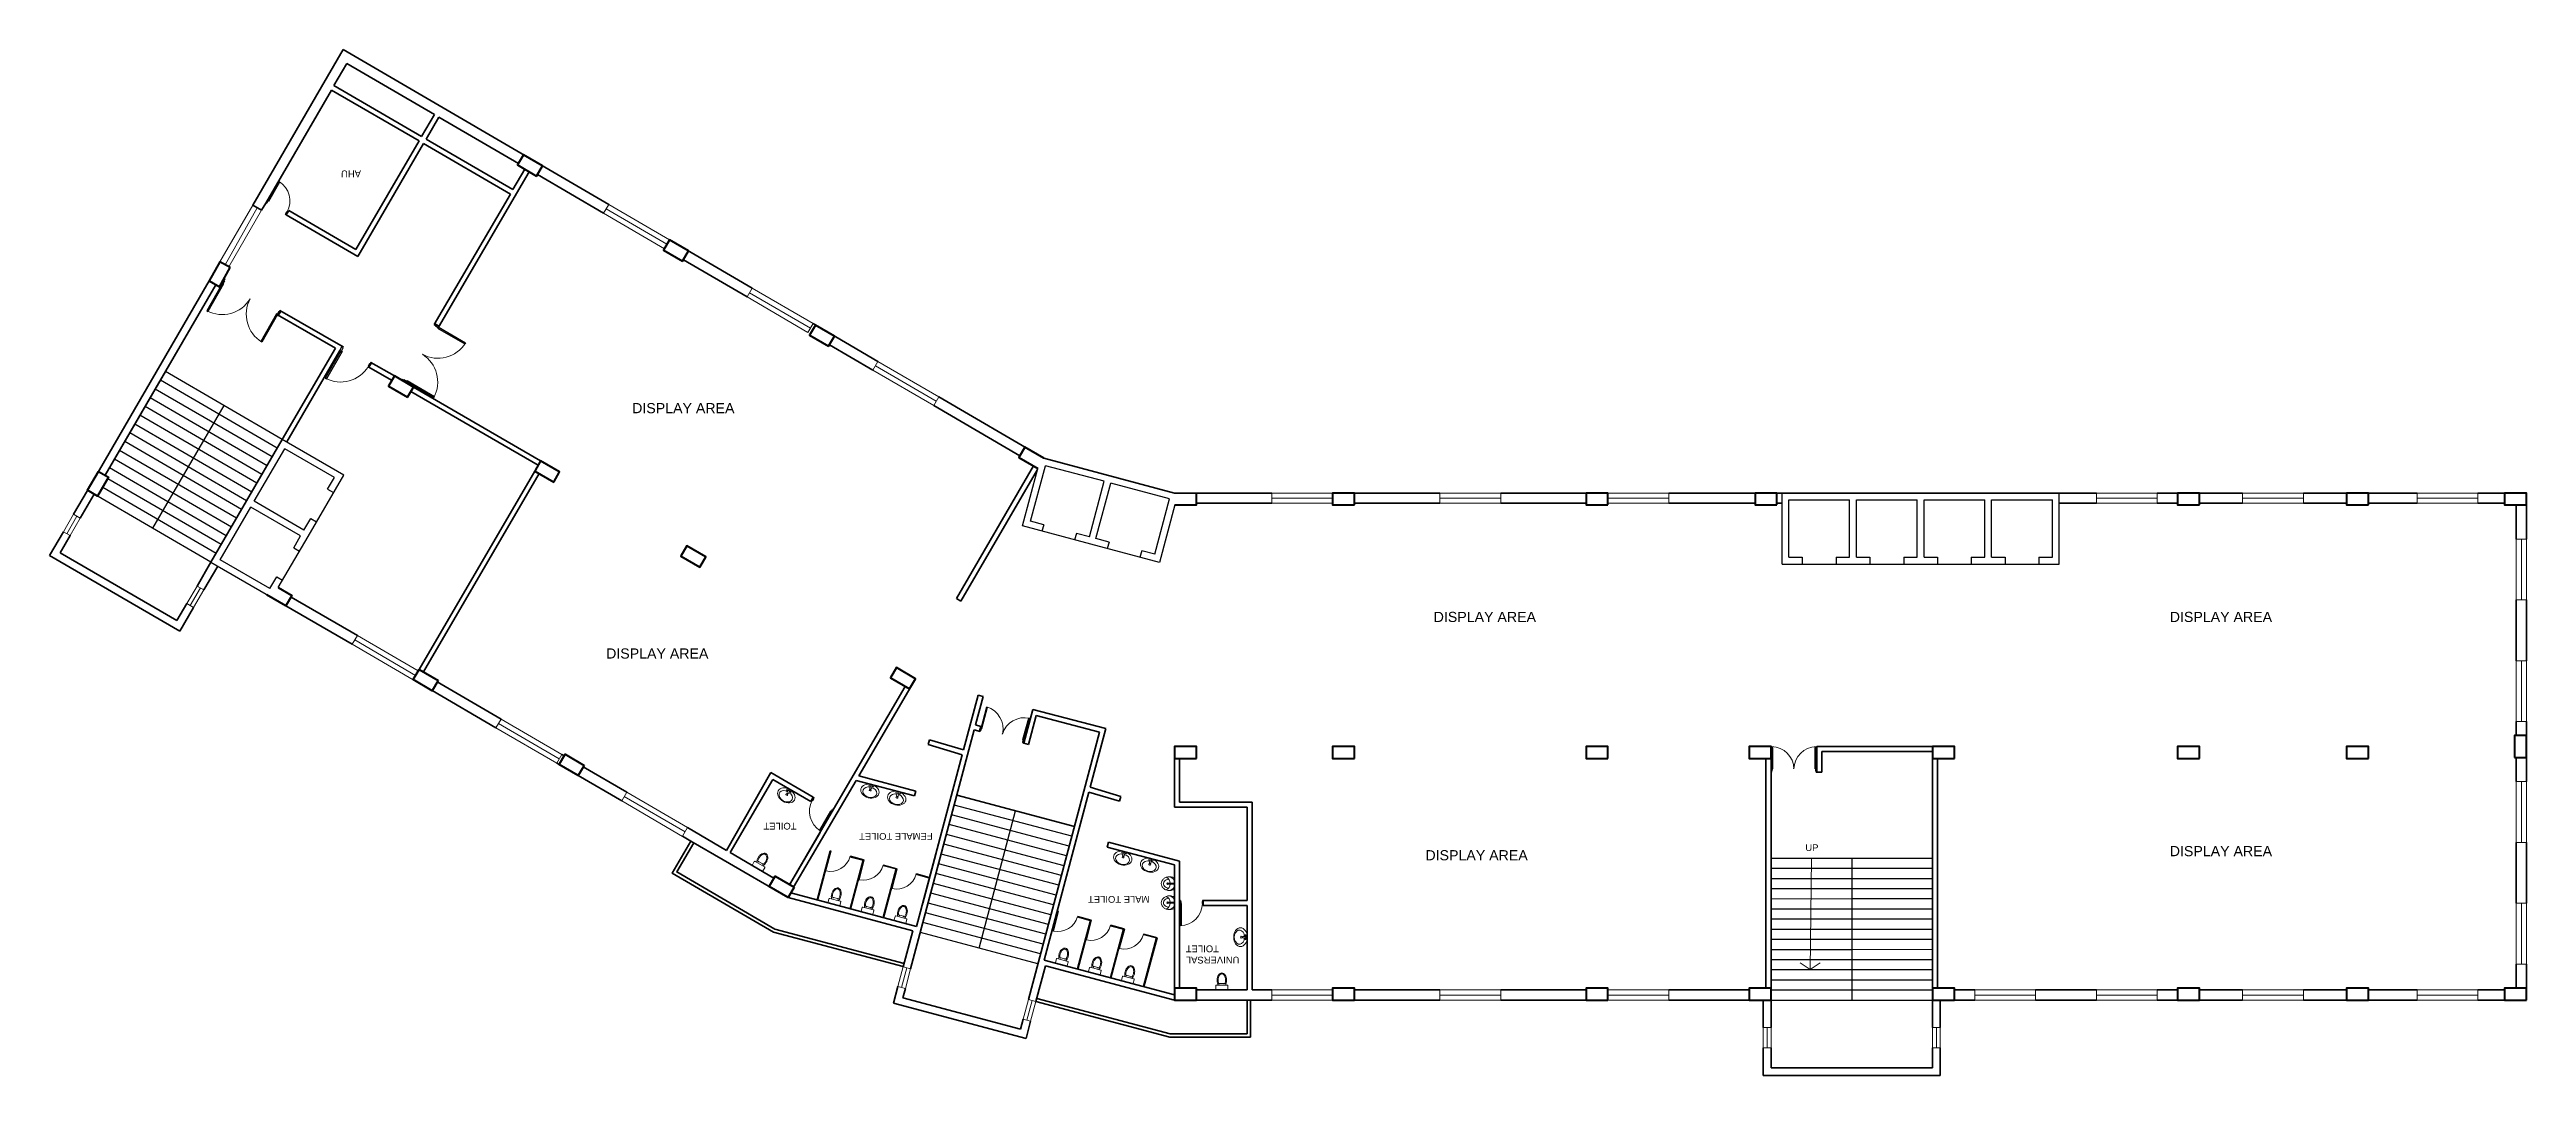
# Model space of a CAD drawing. Header units: millimetres. Extents: x 3079 to 579737, y 1565 to 1161826.
# Drawn here: x 13224 to 86510, y 808485 to 838835 of the extents above; entities that cross this region are included whole.
import ezdxf

# ---------------------------------------------------------------- set-up
doc = ezdxf.new("R2010")
doc.units = ezdxf.units.MM
for name, color, linetype, lineweight in [('1', 7, 'Continuous', 35), ('A_COL', 250, 'Continuous', 40), ('A_ELE1', 250, 'Continuous', 20), ('A_WIN-DOR', 250, 'Continuous', 30), ('DOOR', 250, 'Continuous', 15), ('IG-Area', 250, 'Continuous', 30), ('partition', 253, 'Continuous', 5), ('SILL', 251, 'Continuous', 18), ('TWOWHEELER', 250, 'Continuous', 9), ('WINDOW', 252, 'Continuous', 15)]:
    doc.layers.add(name, color=color, linetype=linetype, lineweight=lineweight)
doc.layers.add('FURNITURE', color=253, linetype='Continuous', lineweight=5, transparency=0.05)
doc.styles.get("Standard").update_dxf_attribs({"font": 'arial.ttf'})

msp = doc.modelspace()

# ---------------------------------------------------------------- texts
at = {"layer": 'IG-Area', "char_height": 200, "attachment_point": 9, "rotation": 180}
for s, insert in [('AHU', (21849, 835261)), (' TOILET', (34347, 815962)), ('FEMALE TOILET', (37179, 815661)), ('MALE TOILET', (43951, 813797)), ('UNIVERSAL\\PTOILET', (46845, 812334))]:
    msp.add_mtext_dynamic_manual_height_columns(s, width=38356.19, gutter_width=12.5, heights=[0], dxfattribs=dict(at, insert=insert))
at = {"layer": 'IG-Area', "attachment_point": 1}
for s, insert, char_height in [('DISPLAY AREA ', (30462, 828377), 300), ('DISPLAY AREA ', (54177, 822200), 300), ('DISPLAY AREA ', (75956, 822200), 300), ('DISPLAY AREA ', (29691, 821118), 300), ('DISPLAY AREA ', (53933, 815150), 300), ('UP', (65174, 815324), 200), ('DISPLAY AREA ', (75956, 815272), 300)]:
    msp.add_mtext_dynamic_manual_height_columns(s, width=38356.19, gutter_width=12.5, heights=[0], dxfattribs=dict(at, insert=insert, char_height=char_height))

# ---------------------------------------------------------------- linework, layer by layer
for p, q in [((16653, 829311), (14869, 826242)), ((19961, 827042), (16502, 829052)), ((20111, 827302), (16653, 829311)), ((19509, 826264), (16050, 828273)), ((19659, 826523), (16201, 828533)), ((18382, 828306), (16272, 824675)), ((19810, 826783), (16351, 828792)), ((19056, 825486), (15598, 827495)), ((19207, 825745), (15749, 827755)), ((19358, 826005), (15899, 828014)), ((18604, 824708), (15146, 826717)), ((18755, 824967), (15296, 826977)), ((18906, 825226), (15447, 827236)), ((18001, 823669), (20111, 827302)), ((20111, 827300), (19056, 825485)), ((19056, 825485), (20111, 827300)), ((19279, 825471), (20183, 827027)), ((21927, 826245), (20111, 827300)), ((21653, 826173), (20183, 827027)), ((42645, 826743), (44577, 826229)), ((42645, 826743), (42645, 826743)), ((18303, 824189), (14948, 826138)), ((18454, 824448), (14995, 826458)), ((20872, 824430), (21927, 826245)), ((21452, 825827), (21653, 826173)), ((42008, 824740), (42462, 826445)), ((42253, 824881), (42690, 826524)), ((44429, 826062), (42690, 826524)), ((43992, 824419), (44429, 826062)), ((44186, 824367), (44623, 826010)), ((46362, 825547), (44623, 826010)), ((14543, 825680), (14133, 824974)), ((18001, 823670), (14543, 825680)), ((18152, 823929), (14797, 825879)), ((19056, 825485), (18001, 823669)), ((18274, 823741), (19178, 825298)), ((20648, 824444), (19178, 825298)), ((20749, 824616), (19279, 825471)), ((21452, 825827), (21625, 825726)), ((45925, 823905), (46362, 825547)), ((46520, 825365), (46067, 823660)), ((46510, 825715), (46510, 825715)), ((64010, 825715), (69010, 825715)), ((66385, 825715), (64485, 825715)), ((64485, 823615), (64485, 825715)), ((64685, 825515), (66485, 825515)), ((64685, 823815), (64685, 825515)), ((68485, 825715), (66385, 825715)), ((66485, 823815), (66485, 825515)), ((66685, 825515), (68485, 825515)), ((66685, 823815), (66685, 825515)), ((70585, 825715), (68485, 825715)), ((68485, 823815), (68485, 825515)), ((68685, 825515), (70485, 825515)), ((68685, 823815), (68685, 825515)), ((70485, 823815), (70485, 825515)), ((72685, 825715), (70585, 825715)), ((70585, 825715), (72685, 825715)), ((70685, 825515), (72485, 825515)), ((70685, 823815), (70685, 825515)), ((72485, 823815), (72485, 825515)), ((72685, 823615), (72685, 825715)), ((20749, 824616), (20950, 824962)), ((20950, 824962), (21123, 824862)), ((44037, 824200), (42008, 824740)), ((42639, 824779), (42253, 824881)), ((42639, 824779), (42588, 824585)), ((43606, 824522), (43554, 824328)), ((43992, 824419), (43606, 824522)), ((13832, 824455), (13563, 823993)), ((19744, 822887), (18274, 823741)), ((19992, 822917), (20872, 824430)), ((20447, 824098), (20648, 824444)), ((20447, 824098), (20620, 823997)), ((46067, 823660), (44037, 824200)), ((44572, 824264), (44186, 824367)), ((44572, 824264), (44521, 824071)), ((45538, 824007), (45487, 823814)), ((45925, 823905), (45538, 824007)), ((64685, 823815), (65085, 823815)), ((65085, 823815), (65085, 823615)), ((66085, 823815), (66485, 823815)), ((66085, 823815), (66085, 823615)), ((66685, 823815), (67085, 823815)), ((67085, 823815), (67085, 823615)), ((68085, 823815), (68485, 823815)), ((68085, 823815), (68085, 823615)), ((68685, 823815), (69085, 823815)), ((69085, 823815), (69085, 823615)), ((70085, 823815), (70485, 823815)), ((70085, 823815), (70085, 823615)), ((70685, 823815), (71085, 823815)), ((71085, 823815), (71085, 823615)), ((72085, 823815), (72485, 823815)), ((72085, 823815), (72085, 823615)), ((18001, 823669), (19817, 822614)), ((19744, 822887), (19945, 823233)), ((19945, 823233), (20118, 823133)), ((64485, 823615), (66385, 823615)), ((66385, 823615), (68485, 823615)), ((68485, 823615), (70585, 823615)), ((70585, 823615), (72685, 823615)), ((19817, 822614), (19817, 822614)), ((43471, 815560), (39991, 816485)), ((43549, 815850), (40070, 816775)), ((43317, 814980), (39837, 815906)), ((43394, 815270), (39914, 816195)), ((40729, 812253), (41809, 816312)), ((43086, 814110), (39605, 815036)), ((43163, 814400), (39683, 815326)), ((43240, 814690), (39760, 815616)), ((42932, 813530), (39451, 814456)), ((43009, 813820), (39528, 814746)), ((64160, 814915), (68937, 814917)), ((64160, 814615), (66549, 814615)), ((64160, 814315), (66549, 814315)), ((66548, 814916), (66550, 810716)), ((66549, 814615), (68936, 814615)), ((66549, 814315), (68936, 814315)), ((42700, 812660), (39220, 813586)), ((42777, 812950), (39297, 813876)), ((42854, 813240), (39374, 814166)), ((64160, 814015), (66549, 814015)), ((64160, 813715), (66549, 813716)), ((66549, 814015), (68936, 814015)), ((66549, 813716), (68936, 813717)), ((42546, 812081), (39066, 813006)), ((42623, 812371), (39143, 813296)), ((64160, 813415), (66549, 813415)), ((64160, 813115), (66549, 813115)), ((64160, 812815), (66549, 812816)), ((66549, 813415), (68937, 813415)), ((66549, 813115), (68937, 813115)), ((66549, 812816), (68937, 812817)), ((42469, 811791), (38989, 812716)), ((42468, 811791), (38989, 812716)), ((64160, 812515), (66550, 812516)), ((64160, 812215), (66550, 812216)), ((66550, 812516), (68937, 812517)), ((66550, 812216), (68937, 812217)), ((64160, 811915), (66550, 811915)), ((64160, 811615), (66550, 811615)), ((64160, 811315), (66550, 811315)), ((66550, 811915), (68937, 811915)), ((66550, 811615), (68937, 811615)), ((66550, 811315), (68938, 811315)), ((64160, 811015), (66550, 811015)), ((64160, 810715), (68938, 810717)), ((66550, 811015), (68938, 811015))]:
    msp.add_line(p, q)
at = {"layer": '1'}
for p, q in [((21912, 838835), (19237, 834232)), ((22021, 838424), (21639, 837768)), ((29770, 834252), (21912, 838835)), ((24613, 836913), (22021, 838424)), ((24234, 836260), (21639, 837768)), ((21564, 837638), (19620, 834293)), ((24158, 836130), (21564, 837638)), ((24613, 836913), (24234, 836260)), ((24742, 836837), (24363, 836184)), ((27098, 835463), (24742, 836837)), ((24158, 836130), (22290, 832915)), ((24288, 836055), (22344, 832710)), ((26860, 834560), (24288, 836055)), ((26936, 834690), (24363, 836184)), ((27465, 835597), (27465, 835597)), ((27594, 835521), (27594, 835521)), ((27418, 835219), (24737, 830622)), ((27288, 835294), (26936, 834690)), ((29619, 833993), (27659, 835136)), ((19237, 834232), (19497, 834081)), ((19620, 834292), (19497, 834081)), ((20301, 834071), (20225, 833941)), ((22290, 832915), (20301, 834071)), ((26860, 834560), (24607, 830698)), ((22344, 832710), (20225, 833941)), ((34016, 831776), (31568, 833204)), ((33865, 831517), (31978, 832617)), ((17945, 831993), (14343, 825794)), ((18144, 831877), (14869, 826242)), ((18337, 831909), (18309, 831925)), ((18411, 832040), (18384, 832056)), ((19991, 830967), (20066, 831097)), ((21914, 830044), (20038, 831113)), ((21682, 830004), (19964, 830983)), ((24623, 830725), (24753, 830650)), ((37735, 829607), (35814, 830727)), ((20111, 827300), (21682, 830004)), ((20240, 827225), (21812, 829929)), ((21840, 829914), (21812, 829929)), ((37585, 829350), (36299, 830100)), ((23358, 829048), (22652, 829450)), ((23432, 829179), (22727, 829581)), ((23664, 829081), (23648, 829053)), ((23794, 829005), (23778, 828977)), ((23918, 828722), (27680, 826537)), ((23994, 828851), (27755, 826667)), ((39385, 828304), (41935, 826817)), ((42645, 826743), (39533, 828558)), ((42645, 826743), (42645, 826743)), ((46510, 825715), (42645, 826743)), ((24157, 820497), (27579, 826365)), ((24287, 820422), (27709, 826289)), ((42339, 826516), (40058, 822591)), ((42454, 826415), (40188, 822516)), ((14343, 825794), (13934, 825090)), ((14542, 825678), (14133, 824974)), ((14596, 825647), (14596, 825647)), ((46510, 825715), (47160, 825715)), ((46510, 825715), (46510, 825715)), ((49385, 825715), (47160, 825715)), ((47160, 825415), (49385, 825415)), ((51185, 825715), (54360, 825715)), ((51185, 825715), (51210, 825715)), ((51835, 825415), (54360, 825415)), ((56160, 825715), (59335, 825715)), ((56160, 825415), (58685, 825415)), ((59010, 825715), (58710, 825715)), ((59010, 825715), (59335, 825715)), ((61135, 825715), (63685, 825715)), ((61135, 825415), (63685, 825415)), ((63685, 825715), (73787, 825715)), ((64335, 825415), (64485, 825415)), ((73787, 825415), (72685, 825415)), ((75587, 825715), (78110, 825715)), ((75587, 825415), (76185, 825415)), ((78110, 825415), (76835, 825415)), ((79910, 825715), (83273, 825715)), ((79910, 825415), (81185, 825415)), ((83273, 825415), (81835, 825415)), ((85073, 825715), (86510, 825715)), ((85073, 825415), (85860, 825415)), ((86210, 824353), (86210, 825365)), ((86510, 825715), (86510, 824353)), ((86510, 825715), (86510, 824353)), ((13633, 824571), (13224, 823867)), ((13224, 823867), (17079, 821625)), ((13832, 824455), (13538, 823950)), ((13538, 823950), (16995, 821940)), ((18001, 823669), (17591, 822964)), ((18200, 823553), (17790, 822849)), ((17289, 822446), (16995, 821940)), ((17488, 822330), (17079, 821625)), ((22181, 821240), (20219, 822379)), ((20370, 822639), (22332, 821499)), ((40058, 822591), (40188, 822516)), ((86210, 822553), (86210, 820753)), ((86510, 822553), (86510, 820753)), ((86510, 822553), (86510, 820753)), ((26582, 819030), (24694, 820127)), ((37170, 817346), (38846, 820222)), ((24542, 819868), (24402, 819949)), ((26431, 818770), (24544, 819871)), ((36424, 816363), (38540, 819995)), ((40701, 819736), (40270, 818116)), ((40846, 819698), (40621, 818853)), ((40846, 819698), (40701, 819736)), ((40582, 818708), (38701, 811635)), ((40760, 818661), (40582, 818708)), ((40777, 818812), (40621, 818853)), ((40738, 818667), (40777, 818812)), ((42048, 818318), (42313, 819314)), ((44290, 818641), (42185, 810728)), ((42193, 818280), (42419, 819131)), ((44474, 818748), (42313, 819314)), ((44290, 818641), (42419, 819131)), ((44011, 817010), (44474, 818748)), ((86210, 818953), (86210, 818540)), ((86510, 818953), (86510, 817178)), ((86510, 818953), (86510, 817178)), ((28454, 817942), (28382, 817984)), ((40231, 817971), (38880, 812892)), ((39255, 818416), (39216, 818271)), ((40231, 817971), (39216, 818271)), ((40270, 818116), (39255, 818416)), ((42193, 818280), (42048, 818318)), ((47160, 818215), (46510, 818215)), ((46510, 817915), (46510, 816417)), ((64160, 818215), (64160, 811015)), ((68935, 818215), (65516, 818215)), ((65516, 817462), (65516, 818215)), ((68935, 818065), (65666, 818065)), ((65666, 817462), (65666, 818065)), ((68935, 817915), (68938, 811015)), ((86210, 817178), (86210, 817890)), ((28303, 817683), (28231, 817725)), ((28585, 817519), (28584, 817519)), ((28585, 817519), (28865, 817356)), ((28714, 817444), (28714, 817444)), ((30153, 816608), (28865, 817356)), ((29016, 817615), (30303, 816865)), ((33253, 815144), (34567, 817446)), ((33363, 815080), (34621, 817241)), ((34567, 817446), (35819, 816716)), ((34621, 817241), (35744, 816586)), ((35238, 814058), (37090, 817210)), ((37090, 817210), (38814, 816755)), ((37170, 817346), (38853, 816900)), ((46660, 817865), (46660, 816567)), ((64010, 817865), (64010, 811065)), ((65666, 817462), (65516, 817462)), ((69085, 817865), (69088, 811065)), ((35744, 816586), (35819, 816716)), ((38853, 816900), (38814, 816755)), ((43548, 815850), (40070, 816775)), ((42651, 811897), (43973, 816865)), ((44879, 816597), (43973, 816865)), ((44918, 816742), (44011, 817010)), ((44918, 816742), (44879, 816597)), ((46510, 816567), (46510, 816567)), ((46510, 816417), (48660, 816417)), ((46660, 816567), (48810, 816567)), ((48660, 813665), (48660, 816417)), ((48810, 811015), (48810, 816567)), ((32101, 815816), (33253, 815144)), ((35121, 814126), (36424, 816363)), ((36424, 816363), (36424, 816363)), ((32200, 815419), (31953, 815562)), ((32200, 815419), (33151, 814866)), ((33363, 815080), (34658, 814325)), ((35121, 814127), (36021, 815671)), ((35933, 813675), (36318, 815125)), ((35945, 813672), (36330, 815122)), ((36016, 815662), (36016, 815662)), ((36318, 815125), (36330, 815122)), ((36340, 815119), (36351, 815116)), ((36907, 814956), (37293, 814853)), ((36910, 814968), (37308, 814862)), ((39065, 813584), (39450, 815034)), ((44557, 815388), (44518, 815243)), ((44518, 815243), (46510, 814713)), ((44557, 815388), (46660, 814828)), ((86210, 815378), (86210, 813578)), ((86510, 815378), (86510, 813578)), ((86510, 815378), (86510, 813578)), ((35551, 814864), (35551, 814864)), ((36911, 813415), (37293, 814853)), ((36923, 813412), (37308, 814862)), ((37318, 814859), (37329, 814856)), ((37885, 814696), (38271, 814593)), ((37888, 814707), (38286, 814601)), ((37889, 813155), (38271, 814593)), ((37900, 813152), (38286, 814601)), ((38863, 814436), (38866, 814447)), ((38863, 814436), (39249, 814333)), ((38866, 814447), (39252, 814344)), ((46513, 811065), (46510, 814713)), ((46660, 813515), (46660, 814828)), ((35075, 813748), (38764, 812767)), ((35153, 813883), (38880, 812892)), ((35196, 813957), (35196, 813957)), ((46510, 813595), (46510, 813595)), ((46660, 811065), (46660, 813515)), ((47360, 813515), (47360, 813665)), ((47360, 813665), (48660, 813665)), ((47360, 813515), (48660, 813515)), ((48660, 811015), (48660, 813515)), ((38764, 812767), (38479, 811694)), ((43034, 813335), (43065, 813327)), ((43037, 813347), (43079, 813336)), ((43058, 813427), (43059, 813427)), ((43061, 813438), (43062, 813438)), ((43635, 813176), (44021, 813073)), ((43638, 813187), (44036, 813081)), ((43639, 811635), (44021, 813073)), ((43650, 811632), (44036, 813081)), ((44613, 812915), (44999, 812813)), ((44616, 812927), (45014, 812821)), ((44617, 811375), (44999, 812813)), ((44628, 811371), (45014, 812821)), ((46510, 813445), (46510, 813445)), ((45591, 812655), (45977, 812552)), ((45594, 812667), (45992, 812561)), ((45595, 811114), (45977, 812552)), ((45606, 811111), (45992, 812561)), ((42690, 811732), (42407, 810669)), ((42651, 811897), (46510, 810871)), ((42690, 811732), (46510, 810716)), ((86210, 811778), (86210, 811065)), ((86510, 811778), (86510, 810715)), ((86510, 811778), (86510, 810715)), ((38324, 811114), (38193, 810620)), ((42117, 809577), (38193, 810620)), ((38547, 811055), (38474, 810784)), ((41954, 809858), (38474, 810784)), ((42407, 810669), (46369, 809615)), ((42433, 810765), (46382, 809715)), ((48760, 810715), (46510, 810715)), ((48660, 810715), (46510, 810715)), ((46660, 810715), (46660, 810715)), ((48660, 811015), (47160, 811015)), ((48660, 809715), (48660, 810715)), ((48760, 809615), (48760, 810715)), ((49385, 810715), (48760, 810715)), ((49385, 811015), (48810, 811015)), ((54360, 811015), (51835, 811015)), ((54360, 810715), (51835, 810715)), ((58685, 811015), (56160, 811015)), ((56160, 810715), (58685, 810715)), ((59335, 810715), (58685, 810715)), ((59335, 811015), (59335, 811015)), ((59335, 811015), (59335, 811015)), ((63510, 811015), (61135, 811015)), ((63510, 811015), (61135, 811015)), ((61135, 810715), (63510, 810715)), ((64160, 810715), (63930, 810715)), ((63930, 810715), (63930, 809900)), ((63930, 809900), (63930, 810715)), ((64160, 810715), (64160, 809900)), ((68938, 810715), (68938, 809900)), ((69168, 810715), (69168, 809900)), ((70187, 811015), (69588, 811015)), ((69588, 811015), (70187, 811015)), ((70187, 810715), (69588, 810715)), ((73787, 811015), (71987, 811015)), ((71987, 811015), (73210, 811015)), ((71987, 810715), (73787, 810715)), ((76185, 811015), (75587, 811015)), ((75587, 810715), (78110, 810715)), ((76835, 810715), (76185, 810715)), ((78110, 811015), (76835, 811015)), ((81185, 811015), (79910, 811015)), ((79910, 810715), (83273, 810715)), ((81835, 810715), (81185, 810715)), ((83273, 811015), (81835, 811015)), ((85860, 811015), (85073, 811015)), ((85073, 810715), (85860, 810715)), ((86510, 810715), (85860, 810715)), ((42031, 810148), (41954, 809858)), ((42253, 810089), (42117, 809577)), ((48760, 809615), (46369, 809615)), ((48660, 809715), (46382, 809715)), ((63930, 809300), (63930, 808485)), ((63930, 808650), (63930, 809300)), ((64160, 809300), (64160, 808715)), ((68938, 809300), (68938, 808715)), ((69168, 809300), (69168, 808485)), ((63930, 808485), (69168, 808485)), ((64160, 808715), (68938, 808715))]:
    msp.add_line(p, q, dxfattribs=at)
for points in [[(32200, 815419), (31647, 814468), (34649, 812723), (38481, 811704)], [(32286, 815369), (31784, 814504), (34688, 812817), (38507, 811801)], [(33151, 814866), (33151, 814866), (35061, 813756)]]:
    msp.add_lwpolyline(points, dxfattribs=at)
at = {"layer": 'A_COL'}
for points in [[(27634, 835093), (27810, 835395), (27249, 835723), (27072, 835420)], [(18570, 832383), (18266, 832556), (17944, 831991), (18248, 831818)], [(31953, 832574), (32129, 832876), (31568, 833204), (31391, 832901)], [(36272, 830055), (36448, 830357), (35887, 830685), (35711, 830382)], [(23817, 828549), (23994, 828851), (23432, 829179), (23256, 828876)], [(14671, 826357), (14973, 826181), (14647, 825619), (14344, 825795)], [(28141, 826037), (28317, 826339), (27755, 826667), (27579, 826365)], [(51835, 825365), (51835, 825715), (51185, 825715), (51185, 825365)], [(59335, 825365), (59335, 825715), (58685, 825715), (58685, 825365)], [(64335, 825365), (64335, 825715), (63685, 825715), (63685, 825365)], [(76835, 825365), (76835, 825715), (76185, 825715), (76185, 825365)], [(81835, 825365), (81835, 825715), (81185, 825715), (81185, 825365)], [(86510, 825365), (86510, 825715), (85860, 825715), (85860, 825365)], [(32464, 823525), (32640, 823827), (32079, 824155), (31903, 823852)], [(24719, 820170), (24542, 819867), (23981, 820195), (24157, 820497)], [(38670, 819920), (38846, 820222), (38284, 820550), (38108, 820247)], [(29041, 817658), (28865, 817356), (28303, 817683), (28480, 817985)], [(47160, 817865), (47160, 818215), (46510, 818215), (46510, 817865)], [(51835, 817865), (51835, 818215), (51185, 818215), (51185, 817865)], [(59335, 817865), (59335, 818215), (58685, 818215), (58685, 817865)], [(64160, 817865), (64160, 818215), (63510, 818215), (63510, 817865)], [(69585, 817865), (69585, 818215), (68935, 818215), (68935, 817865)], [(76837, 817865), (76837, 818215), (76187, 818215), (76187, 817865)], [(81835, 817865), (81835, 818215), (81185, 818215), (81185, 817865)], [(86160, 817890), (86510, 817890), (86510, 818540), (86160, 818540)], [(35251, 814051), (35075, 813748), (34513, 814076), (34689, 814378)], [(47160, 810715), (47160, 811065), (46510, 811065), (46510, 810715)], [(51835, 810715), (51835, 811065), (51185, 811065), (51185, 810715)], [(59335, 810715), (59335, 811065), (58685, 811065), (58685, 810715)], [(64160, 810715), (64160, 811065), (63510, 811065), (63510, 810715)], [(69588, 810715), (69588, 811065), (68938, 811065), (68938, 810715)], [(76835, 810715), (76835, 811065), (76185, 811065), (76185, 810715)], [(81835, 810715), (81835, 811065), (81185, 811065), (81185, 810715)], [(86510, 810715), (86510, 811065), (85860, 811065), (85860, 810715)]]:
    msp.add_lwpolyline(points, close=True, dxfattribs=at)
for points in [[(42645, 826743), (42645, 826743), (42083, 827071), (41907, 826768), (42462, 826445)], [(46510, 825715), (46510, 825715), (46510, 825715)], [(46520, 825365), (47160, 825365), (47160, 825715)], [(19992, 822917), (20395, 822682), (20219, 822379), (19657, 822707)]]:
    msp.add_lwpolyline(points, dxfattribs=at)
at = {"layer": 'A_ELE1', "transparency": 33554687}
for centre, radius, start, end in [((19660, 834357), 676, 331.58457, 58.10036), ((18333, 831961), 966, 242.06647, 328.58227), ((20010, 831005), 966, 152.06668, 238.58243), ((20010, 831005), 966, 152.06664, 152.06668), ((24715, 830669), 966, 241.49307, 328.00883), ((23743, 829001), 966, 331.49287, 58.00866), ((24715, 830669), 966, 241.49303, 241.49307), ((21835, 829965), 966, 242.06647, 328.58227), ((40759, 818739), 676, 346.84668, 73.36248), ((42066, 818392), 676, 76.84654, 163.36234), ((64162, 817537), 676, 1.74219, 88.25798), ((65514, 817537), 676, 91.74205, 178.25784), ((36385, 816299), 676, 151.51862, 238.03441), ((46662, 813590), 676, 271.74202, 358.25781)]:
    msp.add_arc(centre, radius, start, end, dxfattribs=at)
at = {"layer": 'A_WIN-DOR', "transparency": 33554687}
for p, q in [((19688, 834365), (20017, 834931)), ((19710, 834352), (20039, 834918)), ((19673, 834384), (19620, 834293)), ((19639, 834282), (19655, 834309)), ((19655, 834309), (19664, 834305)), ((19664, 834305), (19696, 834360)), ((19692, 834373), (19673, 834384)), ((19692, 834373), (19704, 834392)), ((20214, 833985), (20246, 834040)), ((20254, 834036), (20259, 834043)), ((20259, 834043), (20278, 834032)), ((20206, 833953), (20222, 833980)), ((20222, 833980), (20214, 833985)), ((18344, 831921), (17880, 831107)), ((18375, 831902), (17912, 831090)), ((18309, 831925), (18384, 832056)), ((18337, 831909), (18309, 831925)), ((18337, 831909), (18321, 831881)), ((18401, 831993), (18355, 831914)), ((18384, 832056), (18411, 832040)), ((18411, 832040), (18389, 832000)), ((18389, 832000), (18401, 831993)), ((19157, 831457), (19157, 831457)), ((19157, 831457), (19157, 831457)), ((20003, 831080), (19958, 831001)), ((19991, 830967), (20066, 831097)), ((20015, 831073), (20003, 831080)), ((20038, 831113), (20015, 831073)), ((20066, 831097), (20038, 831113)), ((19938, 831012), (19475, 830199)), ((19970, 830994), (19507, 830181)), ((19964, 830983), (19947, 830954)), ((19964, 830983), (19991, 830967)), ((24624, 830725), (24607, 830698)), ((24607, 830698), (24647, 830675)), ((24753, 830650), (24624, 830725)), ((24647, 830675), (24640, 830663)), ((24640, 830663), (24719, 830617)), ((24707, 830597), (25515, 830126)), ((24726, 830628), (25534, 830157)), ((24737, 830622), (24753, 830650)), ((24737, 830622), (24765, 830605)), ((21846, 829925), (21383, 829112)), ((21878, 829907), (21415, 829094)), ((21812, 829929), (21886, 830060)), ((21840, 829914), (21812, 829929)), ((21840, 829914), (21823, 829885)), ((21903, 829997), (21858, 829918)), ((21886, 830060), (21914, 830044)), ((21914, 830044), (21891, 830004)), ((21891, 830004), (21903, 829997)), ((24254, 829820), (24254, 829820)), ((24254, 829820), (24254, 829820)), ((22693, 829548), (22647, 829468)), ((22659, 829461), (22653, 829450)), ((22653, 829450), (22681, 829434)), ((22681, 829434), (22755, 829565)), ((22705, 829541), (22693, 829548)), ((22727, 829581), (22705, 829541)), ((23648, 829053), (23664, 829080)), ((23778, 828977), (23648, 829053)), ((23664, 829080), (23704, 829057)), ((23704, 829057), (23711, 829069)), ((23711, 829069), (23790, 829023)), ((23794, 829005), (23778, 828977)), ((23783, 829011), (24591, 828540)), ((23794, 829005), (23822, 828988)), ((23801, 829043), (24609, 828572)), ((40785, 818754), (40953, 819387)), ((40809, 818747), (40978, 819380)), ((40765, 818768), (40738, 818667)), ((40760, 818661), (40768, 818692)), ((40787, 818762), (40765, 818768)), ((40768, 818692), (40777, 818689)), ((40777, 818689), (40794, 818751)), ((40787, 818762), (40793, 818785)), ((42026, 818423), (42195, 819056)), ((42051, 818417), (42219, 819050)), ((41418, 818585), (41420, 818594)), ((41418, 818585), (41418, 818585)), ((41420, 818594), (41420, 818594)), ((42025, 818357), (42042, 818419)), ((42035, 818355), (42025, 818357)), ((42026, 818324), (42035, 818355)), ((42075, 818420), (42048, 818318)), ((42053, 818425), (42059, 818448)), ((42053, 818425), (42075, 818420)), ((64183, 817558), (64183, 818213)), ((64208, 817558), (64208, 818212)), ((65468, 817558), (65468, 818212)), ((65493, 817558), (65493, 818213)), ((64160, 817567), (64160, 817462)), ((64183, 817567), (64160, 817567)), ((64183, 817567), (64183, 817590)), ((64183, 817462), (64183, 817494)), ((64183, 817494), (64192, 817494)), ((64192, 817494), (64192, 817558)), ((64838, 817558), (64838, 817567)), ((64838, 817567), (64838, 817567)), ((64838, 817558), (64838, 817558)), ((65484, 817494), (65484, 817558)), ((65493, 817494), (65484, 817494)), ((65493, 817567), (65493, 817590)), ((65493, 817567), (65516, 817567)), ((65493, 817462), (65493, 817494)), ((65516, 817567), (65516, 817462)), ((35786, 816613), (35766, 816625)), ((35790, 816621), (35786, 816613)), ((35831, 816672), (35799, 816616)), ((35839, 816704), (35823, 816676)), ((35823, 816676), (35831, 816672)), ((36334, 816304), (36005, 815738)), ((36357, 816291), (36027, 815725)), ((36352, 816283), (36340, 816264)), ((36380, 816351), (36348, 816296)), ((36352, 816283), (36371, 816272)), ((36371, 816272), (36424, 816363)), ((36389, 816347), (36380, 816351)), ((36405, 816374), (36389, 816347)), ((46660, 813560), (46660, 813665)), ((46683, 813560), (46660, 813560)), ((46683, 813665), (46683, 813633)), ((46683, 813633), (46692, 813633)), ((46683, 813569), (46683, 812914)), ((46683, 813560), (46683, 813537)), ((46692, 813633), (46692, 813569)), ((46708, 813569), (46708, 812914)), ((47338, 813633), (47328, 813633)), ((47328, 813633), (47328, 813569)), ((47338, 813665), (47338, 813633)), ((47338, 813569), (47338, 813560)), ((47338, 813560), (47360, 813560))]:
    msp.add_line(p, q, dxfattribs=at)
at = {"layer": 'A_WIN-DOR'}
for p, q in [((19639, 834282), (19620, 834293)), ((20278, 834032), (20225, 833941)), ((20225, 833941), (20206, 833953)), ((17880, 831107), (17912, 831090)), ((19507, 830181), (19475, 830199)), ((25534, 830157), (25515, 830126)), ((21383, 829112), (21415, 829094)), ((22755, 829565), (22727, 829581)), ((24591, 828540), (24609, 828572)), ((40760, 818661), (40738, 818667)), ((42026, 818324), (42048, 818318)), ((64183, 817462), (64160, 817462)), ((65493, 817462), (65516, 817462)), ((35766, 816625), (35819, 816715)), ((35819, 816715), (35839, 816704)), ((36405, 816374), (36424, 816363)), ((46683, 813665), (46660, 813665)), ((47360, 813665), (47338, 813665)), ((47360, 813560), (47360, 813665))]:
    msp.add_line(p, q, dxfattribs=at)
at = {"layer": 'A_WIN-DOR', "transparency": 33554687}
for points in [[(19688, 834365), (19710, 834352)], [(20254, 834036), (20246, 834040)], [(18344, 831921), (18375, 831902)], [(19157, 831457), (19157, 831457)], [(19970, 830994), (19938, 831012)], [(24726, 830628), (24707, 830597)], [(21846, 829925), (21878, 829907)], [(24254, 829820), (24254, 829820)], [(22659, 829461), (22647, 829468)], [(23783, 829011), (23801, 829043)], [(40785, 818754), (40809, 818747)], [(41418, 818585), (41418, 818585)], [(42051, 818417), (42026, 818423)], [(64183, 817558), (64208, 817558)], [(64838, 817558), (64838, 817558)], [(65493, 817558), (65468, 817558)], [(35790, 816621), (35799, 816616)], [(36357, 816291), (36334, 816304)], [(46683, 813569), (46708, 813569)], [(47338, 813569), (47328, 813569)]]:
    msp.add_lwpolyline(points, dxfattribs=at)
at = {"layer": 'DOOR'}
for p, q in [((36340, 815119), (36186, 814539)), ((36351, 815116), (36197, 814536)), ((36340, 815119), (36351, 815116)), ((36186, 814539), (36197, 814536)), ((37318, 814859), (37164, 814279)), ((37164, 814279), (37175, 814276)), ((37329, 814856), (37175, 814276)), ((37318, 814859), (37329, 814856)), ((38295, 814595), (38140, 814015)), ((38306, 814592), (38152, 814012)), ((38295, 814595), (38306, 814592)), ((38140, 814015), (38152, 814012)), ((43068, 813339), (42913, 812759)), ((42913, 812759), (42925, 812756)), ((43079, 813336), (42925, 812756)), ((43068, 813339), (43079, 813336)), ((44046, 813079), (43891, 812499)), ((44057, 813076), (43903, 812496)), ((44046, 813079), (44057, 813076)), ((45024, 812818), (44869, 812239)), ((45035, 812815), (44881, 812236)), ((45024, 812818), (45035, 812815)), ((43891, 812499), (43903, 812496)), ((44869, 812239), (44881, 812236))]:
    msp.add_line(p, q, dxfattribs=at)
at = {"layer": 'FURNITURE'}
for p, q in [((35058, 816872), (34996, 816908)), ((35033, 816921), (35047, 816945)), ((35073, 816898), (35033, 816921)), ((35083, 816916), (35039, 816840)), ((35047, 816945), (35164, 816876)), ((35121, 816893), (35077, 816818)), ((35121, 816893), (35083, 816916)), ((35158, 816814), (35096, 816850)), ((35150, 816852), (35111, 816875)), ((35164, 816876), (35150, 816852)), ((37504, 817004), (37435, 817022)), ((37468, 817044), (37475, 817071)), ((37512, 817032), (37468, 817044)), ((37475, 817071), (37606, 817036)), ((37517, 817052), (37495, 816968)), ((37560, 817041), (37517, 817052)), ((37560, 817041), (37537, 816956)), ((37616, 816974), (37547, 816992)), ((37599, 817009), (37554, 817021)), ((37606, 817036), (37599, 817009)), ((38296, 816793), (38227, 816812)), ((38259, 816833), (38266, 816860)), ((38303, 816822), (38259, 816833)), ((38266, 816860), (38397, 816825)), ((38308, 816841), (38286, 816757)), ((38351, 816830), (38308, 816841)), ((38351, 816830), (38329, 816746)), ((38407, 816764), (38338, 816782)), ((38390, 816798), (38346, 816810)), ((38397, 816825), (38390, 816798)), ((44984, 815022), (44915, 815040)), ((44948, 815062), (44955, 815089)), ((44992, 815050), (44948, 815062)), ((44955, 815089), (45086, 815054)), ((44997, 815070), (44975, 814986)), ((45040, 815059), (44997, 815070)), ((45040, 815059), (45017, 814975)), ((45096, 814992), (45027, 815011)), ((45079, 815027), (45035, 815039)), ((45086, 815054), (45079, 815027)), ((34074, 814811), (34019, 814718)), ((34026, 814694), (34306, 814530)), ((34378, 814655), (34098, 814818)), ((34346, 814732), (34181, 814828)), ((34196, 814801), (34204, 814815)), ((34202, 814797), (34196, 814801)), ((34210, 814811), (34202, 814797)), ((34204, 814815), (34210, 814811)), ((34318, 814749), (34309, 814735)), ((34309, 814735), (34316, 814731)), ((34316, 814731), (34324, 814745)), ((34324, 814745), (34318, 814749)), ((34330, 814537), (34385, 814630)), ((45776, 814811), (45707, 814830)), ((45739, 814851), (45746, 814878)), ((45783, 814840), (45739, 814851)), ((45746, 814878), (45877, 814843)), ((45789, 814860), (45766, 814775)), ((45831, 814848), (45789, 814860)), ((45831, 814848), (45809, 814764)), ((45888, 814782), (45819, 814800)), ((45870, 814817), (45826, 814828)), ((45877, 814843), (45870, 814817)), ((46500, 814335), (46500, 813985)), ((36286, 813712), (36258, 813607)), ((36271, 813585), (36584, 813502)), ((36621, 813641), (36308, 813724)), ((36570, 813707), (36385, 813756)), ((36407, 813734), (36411, 813749)), ((36414, 813732), (36407, 813734)), ((36411, 813749), (36418, 813748)), ((36418, 813748), (36414, 813732)), ((36538, 813716), (36534, 813700)), ((36534, 813700), (36540, 813698)), ((36545, 813714), (36538, 813716)), ((36540, 813698), (36545, 813714)), ((36606, 813515), (36634, 813619)), ((37548, 813447), (37363, 813496)), ((37385, 813474), (37389, 813489)), ((37389, 813489), (37396, 813487)), ((37396, 813487), (37392, 813472)), ((46384, 814172), (46324, 814172)), ((46384, 814148), (46324, 814148)), ((46384, 813607), (46324, 813607)), ((46384, 813583), (46324, 813583)), ((46500, 814172), (46403, 814172)), ((46500, 814172), (46403, 814172)), ((46403, 814165), (46403, 814165)), ((46403, 814155), (46403, 814155)), ((46500, 814148), (46403, 814148)), ((46500, 814148), (46403, 814148)), ((46500, 813607), (46403, 813607)), ((46500, 813607), (46403, 813607)), ((46403, 813600), (46403, 813600)), ((46403, 813590), (46403, 813590)), ((46500, 813583), (46403, 813583)), ((46500, 813583), (46403, 813583)), ((46511, 814165), (46500, 814165)), ((46511, 814155), (46500, 814155)), ((46500, 813770), (46500, 813420)), ((46511, 813600), (46500, 813600)), ((46511, 813590), (46500, 813590)), ((46511, 814165), (46511, 814155)), ((46511, 813600), (46511, 813590)), ((37264, 813452), (37236, 813347)), ((37249, 813325), (37562, 813242)), ((37599, 813381), (37286, 813464)), ((37392, 813472), (37385, 813474)), ((37516, 813455), (37512, 813440)), ((37512, 813440), (37518, 813438)), ((37523, 813454), (37516, 813455)), ((37518, 813438), (37523, 813454)), ((37584, 813255), (37612, 813359)), ((38242, 813191), (38214, 813087)), ((38227, 813065), (38540, 812982)), ((38577, 813121), (38264, 813204)), ((38526, 813187), (38341, 813236)), ((38363, 813213), (38367, 813229)), ((38370, 813212), (38363, 813213)), ((38367, 813229), (38374, 813227)), ((38374, 813227), (38370, 813212)), ((38494, 813195), (38490, 813180)), ((38490, 813180), (38496, 813178)), ((38501, 813194), (38494, 813195)), ((38496, 813178), (38501, 813194)), ((38562, 812995), (38590, 813099)), ((48616, 812599), (48529, 812599)), ((48616, 812554), (48529, 812554)), ((48567, 812599), (48567, 812670)), ((48567, 812483), (48567, 812554)), ((48596, 812599), (48596, 812644)), ((48596, 812644), (48624, 812644)), ((48596, 812509), (48596, 812554)), ((48624, 812509), (48596, 812509)), ((48616, 812554), (48616, 812599)), ((48624, 812644), (48624, 812509)), ((43014, 811931), (42986, 811827)), ((42999, 811805), (43312, 811722)), ((43349, 811861), (43036, 811944)), ((43298, 811926), (43113, 811976)), ((43135, 811953), (43139, 811969)), ((43142, 811951), (43135, 811953)), ((43139, 811969), (43146, 811967)), ((43146, 811967), (43142, 811951)), ((43266, 811935), (43262, 811920)), ((43262, 811920), (43268, 811918)), ((43273, 811933), (43266, 811935)), ((43268, 811918), (43273, 811933)), ((43334, 811734), (43362, 811839)), ((43992, 811671), (43964, 811567)), ((43977, 811545), (44290, 811461)), ((44327, 811601), (44014, 811684)), ((44276, 811666), (44091, 811716)), ((44113, 811693), (44117, 811709)), ((44120, 811691), (44113, 811693)), ((44117, 811709), (44124, 811707)), ((44124, 811707), (44120, 811691)), ((44244, 811675), (44240, 811659)), ((44240, 811659), (44246, 811658)), ((44251, 811673), (44244, 811675)), ((44246, 811658), (44251, 811673)), ((44312, 811474), (44340, 811579)), ((44970, 811411), (44942, 811307)), ((44955, 811285), (45268, 811201)), ((45305, 811340), (44992, 811424)), ((45254, 811406), (45069, 811455)), ((45091, 811433), (45095, 811449)), ((45098, 811431), (45091, 811433)), ((45095, 811449), (45102, 811447)), ((45102, 811447), (45098, 811431)), ((45222, 811415), (45218, 811399)), ((45218, 811399), (45224, 811397)), ((45229, 811413), (45222, 811415)), ((45224, 811397), (45229, 811413)), ((45290, 811214), (45318, 811318)), ((47730, 811141), (47730, 811033)), ((48072, 811159), (47748, 811159)), ((47748, 811015), (48072, 811015)), ((48006, 811209), (47814, 811209)), ((47841, 811193), (47841, 811209)), ((47841, 811209), (47848, 811209)), ((47848, 811193), (47841, 811193)), ((47848, 811209), (47848, 811193)), ((47972, 811209), (47972, 811193)), ((47979, 811209), (47972, 811209)), ((47972, 811193), (47979, 811193)), ((47979, 811193), (47979, 811209)), ((48090, 811033), (48090, 811141))]:
    msp.add_line(p, q, dxfattribs=at)
for centre, radius in [((46304, 814160), 23.7), ((46304, 813595), 23.7), ((46394, 814160), 14.9), ((46394, 813595), 14.9)]:
    msp.add_circle(centre, radius, dxfattribs=at)
for centre, radius, start, end in [((34475, 814766), 330, 134.67493, 149.74807), ((34475, 814766), 301, 134.67493, 149.74807), ((34407, 814835), 233, 116.71652, 134.67493), ((34407, 814835), 204, 116.71652, 134.67493), ((34376, 814898), 162, 92.24784, 116.71652), ((34376, 814898), 134, 92.24784, 116.71652), ((34373, 814967), 93.1, 59.74807, 92.24784), ((34373, 814967), 64.3, 59.74807, 92.24784), ((34373, 814967), 64.3, 27.24829, 59.74807), ((34373, 814967), 93.1, 27.24829, 59.74807), ((34311, 814935), 134, 2.77961, 27.24829), ((34311, 814935), 162, 2.77961, 27.24829), ((34035, 814709), 18, 149.74807, 239.74807), ((34089, 814802), 18, 59.74807, 149.74807), ((34382, 814791), 233, 164.8212, 180.65149), ((34475, 814766), 330, 149.74807, 164.8212), ((34382, 814791), 204, 164.8212, 169.57209), ((34475, 814766), 301, 149.74807, 164.8212), ((34315, 814546), 18, 239.74807, 329.74807), ((34215, 814888), 233, 298.84464, 314.67493), ((34215, 814888), 204, 309.92404, 314.67493), ((34147, 814957), 301, 314.67493, 329.74807), ((34369, 814639), 18, 329.74807, 59.74807), ((34147, 814957), 330, 314.67493, 329.74807), ((34147, 814957), 301, 329.74807, 344.8212), ((34147, 814957), 330, 329.74807, 344.8212), ((34241, 814932), 204, 344.8212, 2.77961), ((34241, 814932), 233, 344.8212, 2.77961), ((46292, 814160), 173, 153.89958, 180.04768), ((46325, 814143), 210, 130.20272, 153.89958), ((46347, 814118), 243, 109.31122, 130.20272), ((46325, 814143), 145, 130.20272, 153.89958), ((46347, 814118), 178, 109.31122, 130.20272), ((46185, 814164), 199, 2.26305, 66.69199), ((46361, 814078), 285, 90.04768, 109.31122), ((46361, 814078), 220, 97.0617, 109.31122), ((46313, 814134), 229, 35.51972, 83.89207), ((46361, 814078), 285, 70.78414, 90.04768), ((46339, 813843), 517, 71.83917, 77.08142), ((36276, 813603), 18, 165.1045, 255.1045), ((36304, 813707), 18, 75.1045, 165.1045), ((36685, 813774), 330, 165.1045, 180.17764), ((36589, 813774), 233, 180.17764, 196.00792), ((36685, 813774), 330, 150.03136, 165.1045), ((36685, 813774), 301, 165.1045, 180.17764), ((36589, 813774), 204, 180.17764, 184.92852), ((36685, 813774), 301, 150.03136, 165.1045), ((36602, 813822), 233, 132.07295, 150.03136), ((36602, 813822), 204, 132.07295, 150.03136), ((36554, 813875), 162, 107.60427, 132.07295), ((36554, 813875), 134, 107.60427, 132.07295), ((36533, 813941), 93.1, 75.1045, 107.60427), ((36533, 813941), 64.3, 75.1045, 107.60427), ((36533, 813941), 64.3, 42.60472, 75.1045), ((36533, 813941), 93.1, 42.60472, 75.1045), ((36402, 813823), 233, 314.20107, 330.03136), ((36402, 813823), 204, 325.28047, 330.03136), ((36318, 813872), 301, 330.03136, 345.1045), ((36482, 813894), 134, 18.13605, 42.60472), ((36589, 813519), 18, 255.1045, 345.1045), ((36482, 813894), 162, 18.13605, 42.60472), ((36318, 813872), 330, 330.03136, 345.1045), ((36415, 813872), 204, 0.17764, 18.13605), ((36318, 813872), 301, 345.1045, 0.17764), ((36617, 813624), 18, 345.1045, 75.1045), ((36415, 813872), 233, 0.17764, 18.13605), ((36318, 813872), 330, 345.1045, 0.17764), ((37663, 813514), 330, 165.1045, 180.17764), ((37567, 813514), 233, 180.17764, 196.00792), ((37663, 813514), 330, 150.03136, 165.1045), ((37663, 813514), 301, 165.1045, 180.17764), ((37567, 813514), 204, 180.17764, 184.92852), ((37663, 813514), 301, 150.03136, 165.1045), ((37580, 813562), 233, 132.07295, 150.03136), ((37580, 813562), 204, 132.07295, 150.03136), ((37532, 813615), 162, 107.60427, 132.07295), ((37532, 813615), 134, 107.60427, 132.07295), ((37511, 813681), 93.1, 75.1045, 107.60427), ((37511, 813681), 64.3, 75.1045, 107.60427), ((37511, 813681), 64.3, 42.60472, 75.1045), ((37511, 813681), 93.1, 42.60472, 75.1045), ((37296, 813611), 301, 330.03136, 345.1045), ((37460, 813634), 134, 18.13605, 42.60472), ((37460, 813634), 162, 18.13605, 42.60472), ((37296, 813611), 330, 330.03136, 345.1045), ((37393, 813612), 204, 0.17764, 18.13605), ((37296, 813611), 301, 345.1045, 0.17764), ((37393, 813612), 233, 0.17764, 18.13605), ((37296, 813611), 330, 345.1045, 0.17764), ((38510, 813354), 162, 107.60427, 132.07295), ((38510, 813354), 134, 107.60427, 132.07295), ((38489, 813420), 93.1, 75.1045, 107.60427), ((38489, 813420), 64.3, 75.1045, 107.60427), ((38489, 813420), 64.3, 42.60472, 75.1045), ((38489, 813420), 93.1, 42.60472, 75.1045), ((38438, 813374), 162, 18.13605, 42.60472), ((46292, 814160), 173, 180.04768, 206.19578), ((46292, 813595), 173, 153.89958, 180.04768), ((46292, 813595), 173, 180.04768, 206.19578), ((46325, 814176), 210, 206.19578, 229.89264), ((46325, 813579), 210, 130.20272, 153.89958), ((46325, 813611), 210, 206.19578, 229.89264), ((46292, 814160), 108, 153.89958, 180.04768), ((46292, 814160), 108, 180.04768, 206.19578), ((46292, 813595), 108, 153.89958, 180.04768), ((46292, 813595), 108, 180.04768, 206.19578), ((46346, 814202), 243, 229.89264, 250.78414), ((46347, 813553), 243, 109.31122, 130.20272), ((46325, 814176), 145, 206.19578, 229.89264), ((46325, 813579), 145, 130.20272, 153.89958), ((46325, 813611), 145, 206.19578, 229.89264), ((46346, 814202), 178, 229.89264, 250.78414), ((46347, 813553), 178, 109.31122, 130.20272), ((46346, 813637), 178, 229.89264, 250.78414), ((46185, 814156), 199, 293.40337, 357.83231), ((46185, 813599), 199, 2.26305, 66.69199), ((46185, 813591), 199, 293.40337, 357.83231), ((46360, 814241), 285, 250.78414, 270.04768), ((46361, 813513), 285, 90.04768, 109.31122), ((46360, 814241), 220, 250.78414, 263.03366), ((46361, 813513), 220, 97.0617, 109.31122), ((46304, 814160), 14.1, 90.04768, 270.04768), ((46304, 813595), 14.1, 90.04768, 270.04768), ((46304, 814160), 14.1, 270.04768, 90.04768), ((46304, 813595), 14.1, 270.04768, 90.04768), ((46314, 814185), 229, 274.88687, 324.67251), ((46314, 813620), 229, 274.88687, 324.67251), ((46313, 813569), 229, 35.51972, 83.89207), ((46361, 813513), 285, 70.78414, 90.04768), ((46360, 814241), 285, 270.04768, 289.31122), ((46394, 814160), 10, 90.04768, 270.04768), ((46394, 814160), 10, 90.04768, 270.04768), ((46394, 813595), 10, 90.04768, 270.04768), ((46394, 813595), 10, 90.04768, 270.04768), ((46394, 814160), 10, 270.04768, 90.04768), ((46394, 814160), 10, 270.04768, 90.04768), ((46394, 813595), 10, 270.04768, 90.04768), ((46394, 813595), 10, 270.04768, 90.04768), ((46339, 813278), 517, 71.83917, 77.08142), ((46338, 814476), 517, 283.01394, 288.25618), ((37254, 813343), 18, 165.1045, 255.1045), ((37282, 813447), 18, 75.1045, 165.1045), ((37380, 813563), 233, 314.20107, 330.03136), ((37380, 813563), 204, 325.28047, 330.03136), ((37567, 813259), 18, 255.1045, 345.1045), ((37595, 813364), 18, 345.1045, 75.1045), ((38232, 813082), 18, 165.1045, 255.1045), ((38260, 813187), 18, 75.1045, 165.1045), ((38641, 813254), 330, 165.1045, 180.17764), ((38545, 813253), 233, 180.17764, 196.00792), ((38641, 813254), 330, 150.03136, 165.1045), ((38641, 813254), 301, 165.1045, 180.17764), ((38545, 813253), 204, 180.17764, 184.92852), ((38641, 813254), 301, 150.03136, 165.1045), ((38558, 813302), 233, 132.07295, 150.03136), ((38558, 813302), 204, 132.07295, 150.03136), ((38358, 813303), 233, 314.20107, 330.03136), ((38358, 813303), 204, 325.28047, 330.03136), ((38274, 813351), 301, 330.03136, 345.1045), ((38438, 813374), 134, 18.13605, 42.60472), ((38545, 812999), 18, 255.1045, 345.1045), ((38274, 813351), 330, 330.03136, 345.1045), ((38371, 813352), 204, 0.17764, 18.13605), ((38274, 813351), 301, 345.1045, 0.17764), ((38573, 813103), 18, 345.1045, 75.1045), ((38371, 813352), 233, 0.17764, 18.13605), ((38274, 813351), 330, 345.1045, 0.17764), ((46346, 813637), 243, 229.89264, 250.78414), ((46360, 813677), 285, 250.78414, 270.04768), ((46360, 813677), 220, 250.78414, 263.03366), ((46360, 813677), 285, 270.04768, 289.31122), ((46338, 813911), 517, 283.01394, 288.25618), ((43413, 811994), 330, 165.1045, 180.17764), ((43413, 811994), 330, 150.03136, 165.1045), ((43413, 811994), 301, 165.1045, 180.17764), ((43413, 811994), 301, 150.03136, 165.1045), ((43329, 812042), 233, 132.07295, 150.03136), ((43329, 812042), 204, 132.07295, 150.03136), ((43282, 812094), 162, 107.60427, 132.07295), ((43282, 812094), 134, 107.60427, 132.07295), ((43261, 812160), 93.1, 75.1045, 107.60427), ((43261, 812160), 64.3, 75.1045, 107.60427), ((43261, 812160), 64.3, 42.60472, 75.1045), ((43261, 812160), 93.1, 42.60472, 75.1045), ((43210, 812113), 134, 18.13605, 42.60472), ((43210, 812113), 162, 18.13605, 42.60472), ((43143, 812091), 204, 0.17764, 18.13605), ((43046, 812091), 301, 345.1045, 0.17764), ((43143, 812091), 233, 0.17764, 18.13605), ((43046, 812091), 330, 345.1045, 0.17764), ((43004, 811822), 18, 165.1045, 255.1045), ((43032, 811927), 18, 75.1045, 165.1045), ((43317, 811993), 233, 180.17764, 196.00792), ((43317, 811993), 204, 180.17764, 184.92852), ((43130, 812043), 233, 314.20107, 330.03136), ((43130, 812043), 204, 325.28047, 330.03136), ((43046, 812091), 301, 330.03136, 345.1045), ((43317, 811739), 18, 255.1045, 345.1045), ((43046, 812091), 330, 330.03136, 345.1045), ((43345, 811843), 18, 345.1045, 75.1045), ((43982, 811562), 18, 165.1045, 255.1045), ((44009, 811666), 18, 75.1045, 165.1045), ((44391, 811733), 330, 165.1045, 180.17764), ((44295, 811733), 233, 180.17764, 196.00792), ((44391, 811733), 330, 150.03136, 165.1045), ((44391, 811733), 301, 165.1045, 180.17764), ((44295, 811733), 204, 180.17764, 184.92852), ((44391, 811733), 301, 150.03136, 165.1045), ((44307, 811782), 233, 132.07295, 150.03136), ((44307, 811782), 204, 132.07295, 150.03136), ((44260, 811834), 162, 107.60427, 132.07295), ((44260, 811834), 134, 107.60427, 132.07295), ((44239, 811900), 93.1, 75.1045, 107.60427), ((44239, 811900), 64.3, 75.1045, 107.60427), ((44239, 811900), 64.3, 42.60472, 75.1045), ((44239, 811900), 93.1, 42.60472, 75.1045), ((44108, 811783), 233, 314.20107, 330.03136), ((44108, 811783), 204, 325.28047, 330.03136), ((44024, 811831), 301, 330.03136, 345.1045), ((44188, 811853), 134, 18.13605, 42.60472), ((44295, 811479), 18, 255.1045, 345.1045), ((44188, 811853), 162, 18.13605, 42.60472), ((44024, 811831), 330, 330.03136, 345.1045), ((44121, 811831), 204, 0.17764, 18.13605), ((44024, 811831), 301, 345.1045, 0.17764), ((44323, 811583), 18, 345.1045, 75.1045), ((44121, 811831), 233, 0.17764, 18.13605), ((44024, 811831), 330, 345.1045, 0.17764), ((44960, 811302), 18, 165.1045, 255.1045), ((44987, 811406), 18, 75.1045, 165.1045), ((45369, 811473), 330, 165.1045, 180.17764), ((45273, 811473), 233, 180.17764, 196.00792), ((45369, 811473), 330, 150.03136, 165.1045), ((45369, 811473), 301, 165.1045, 180.17764), ((45273, 811473), 204, 180.17764, 184.92852), ((45369, 811473), 301, 150.03136, 165.1045), ((45285, 811522), 233, 132.07295, 150.03136), ((45285, 811522), 204, 132.07295, 150.03136), ((45238, 811574), 162, 107.60427, 132.07295), ((45238, 811574), 134, 107.60427, 132.07295), ((45217, 811640), 93.1, 75.1045, 107.60427), ((45217, 811640), 64.3, 75.1045, 107.60427), ((45217, 811640), 64.3, 42.60472, 75.1045), ((45217, 811640), 93.1, 42.60472, 75.1045), ((45086, 811522), 233, 314.20107, 330.03136), ((45086, 811522), 204, 325.28047, 330.03136), ((45002, 811571), 301, 330.03136, 345.1045), ((45166, 811593), 134, 18.13605, 42.60472), ((45166, 811593), 162, 18.13605, 42.60472), ((45002, 811571), 330, 330.03136, 345.1045), ((45099, 811571), 204, 0.17764, 18.13605), ((45002, 811571), 301, 345.1045, 0.17764), ((45301, 811323), 18, 345.1045, 75.1045), ((45099, 811571), 233, 0.17764, 18.13605), ((45002, 811571), 330, 345.1045, 0.17764), ((48100, 811304), 330, 164.92694, 180.00008), ((48100, 811304), 330, 180.00008, 195.07322), ((48006, 811329), 233, 146.96853, 164.92694), ((48100, 811304), 301, 164.92694, 180.00008), ((48100, 811304), 301, 180.00008, 195.07322), ((48006, 811329), 204, 146.96853, 164.92694), ((47947, 811367), 162, 122.49985, 146.96853), ((47947, 811367), 134, 122.49985, 146.96853), ((47910, 811426), 93.1, 90.00008, 122.49985), ((47910, 811426), 64.3, 90.00008, 122.49985), ((47910, 811426), 93.1, 57.50031, 90.00008), ((47910, 811426), 64.3, 57.50031, 90.00008), ((47873, 811367), 134, 33.03163, 57.50031), ((47873, 811367), 162, 33.03163, 57.50031), ((47814, 811329), 204, 15.07322, 33.03163), ((47814, 811329), 233, 15.07322, 33.03163), ((47720, 811304), 301, 0.00008, 15.07322), ((47720, 811304), 301, 344.92694, 0.00008), ((47720, 811304), 330, 0.00008, 15.07322), ((47720, 811304), 330, 344.92694, 0.00008), ((45273, 811219), 18, 255.1045, 345.1045), ((47748, 811141), 18, 90.00008, 180.00008), ((47748, 811033), 18, 180.00008, 270.00008), ((48006, 811279), 233, 195.07322, 210.90351), ((48006, 811279), 204, 195.07322, 199.8241), ((47814, 811279), 204, 340.17606, 344.92694), ((47814, 811279), 233, 329.09665, 344.92694), ((48072, 811141), 18, 0.00008, 90.00008), ((48072, 811033), 18, 270.00008, 0.00008)]:
    msp.add_arc(centre, radius, start, end, dxfattribs=at)
for centre, major_axis, start_param, end_param in [((35023, 816769), (-239, 139), 1.570796326794886, 7.853981633974473), ((35008, 816744), (-182, 106), -1.109185, 4.250778), ((35037, 816792), (24.7, -14.4), -1.570796, 4.712389), ((35063, 816838), (22.5, -13.1), 3.694408, 5.73037), ((37498, 816895), (-267, 71), 1.570796326794886, 7.853981633974473), ((37491, 816867), (-203, 54), -1.109185, 4.250778), ((37505, 816921), (27.6, -7.3), -1.570796, 4.712389), ((37518, 816972), (25.1, -6.7), 3.694408, 5.73037), ((38290, 816685), (-267, 71), 1.570796326794886, 7.853981633974473), ((38282, 816656), (-203, 54), -1.109185, 4.250778), ((38296, 816710), (27.6, -7.3), -1.570796, 4.712389), ((38310, 816761), (25.1, -6.7), 3.694408, 5.73037), ((44978, 814913), (-267, 71), 1.570796326794886, 7.853981633974473), ((44971, 814885), (-203, 54), -1.109185, 4.250778), ((44985, 814939), (27.6, -7.3), -1.570796, 4.712389), ((44999, 814990), (25.1, -6.7), 3.694408, 5.73037), ((45770, 814703), (-267, 71), 1.570796326794886, 7.853981633974473), ((45762, 814674), (-203, 54), -1.109185, 4.250778), ((45777, 814728), (27.6, -7.3), -1.570796, 4.712389), ((45790, 814779), (25.1, -6.7), 3.694408, 5.73037), ((48460, 812576), (0, 277), 1.570796326794886, 7.853981633974473), ((48431, 812576), (0, 210), -1.109185, 4.250778), ((48486, 812576), (0, -28.6), -1.570796, 4.712389), ((48539, 812576), (0, -26), 3.694408, 5.73037)]:
    msp.add_ellipse(centre, major_axis=major_axis, ratio=0.723214, start_param=start_param, end_param=end_param, dxfattribs=at)
at = {"layer": 'partition'}
for centre in [(36330, 815122), (37308, 814862), (38285, 814597), (43058, 813341), (44036, 813081), (45014, 812821)]:
    msp.add_arc(centre, 600, 257.20582, 345.1045, dxfattribs=at)
at = {"layer": 'SILL'}
for p, q in [((19237, 834232), (18266, 832556)), ((19497, 834081), (18526, 832406)), ((29770, 834252), (31568, 833204)), ((29619, 833993), (31417, 832944)), ((33865, 831517), (35663, 830468)), ((34016, 831776), (35816, 830730)), ((37735, 829607), (39533, 828558)), ((37585, 829350), (39385, 828304)), ((49385, 825715), (51210, 825715)), ((49385, 825415), (51185, 825415)), ((54360, 825715), (56160, 825715)), ((56160, 825415), (54360, 825415)), ((61135, 825715), (59335, 825715)), ((61135, 825415), (59335, 825415)), ((73787, 825715), (75587, 825715)), ((75587, 825415), (73787, 825415)), ((78110, 825715), (79910, 825715)), ((78110, 825415), (79910, 825415)), ((83273, 825715), (85073, 825715)), ((83273, 825415), (85073, 825415)), ((13633, 824571), (13934, 825090)), ((13832, 824455), (14133, 824974)), ((86210, 824353), (86210, 822553)), ((86510, 822553), (86510, 824353)), ((17289, 822446), (17591, 822964)), ((17488, 822330), (17790, 822849)), ((22181, 821240), (23979, 820191)), ((22332, 821499), (24130, 820451)), ((86210, 820753), (86210, 818953)), ((86510, 818953), (86510, 820753)), ((26431, 818770), (28231, 817725)), ((26582, 819030), (28382, 817984)), ((86210, 815378), (86210, 817178)), ((86510, 815378), (86510, 817178)), ((30153, 816608), (31952, 815559)), ((30303, 816865), (32101, 815816)), ((65354, 814916), (65318, 811615)), ((86210, 811778), (86210, 813578)), ((86510, 811778), (86510, 813578)), ((38324, 811114), (38481, 811704)), ((38547, 811055), (38701, 811635)), ((65318, 811615), (65019, 811814)), ((65318, 811615), (65616, 811814)), ((42031, 810148), (42185, 810728)), ((42253, 810089), (42407, 810669)), ((49385, 811015), (51185, 811015)), ((49385, 810715), (51185, 810715)), ((54360, 811015), (56160, 811015)), ((54360, 810715), (56160, 810715)), ((61135, 811015), (59335, 811015)), ((61135, 810715), (59335, 810715)), ((70187, 811015), (71987, 811015)), ((70187, 810715), (71987, 810715)), ((75587, 811015), (73787, 811015)), ((73787, 810715), (75587, 810715)), ((78110, 811015), (79910, 811015)), ((78110, 810715), (79910, 810715)), ((83273, 811015), (85073, 811015)), ((83273, 810715), (85073, 810715)), ((63930, 809900), (63930, 809300)), ((64160, 809900), (64160, 809300)), ((68938, 809900), (68938, 809300)), ((69168, 809900), (69168, 809300))]:
    msp.add_line(p, q, dxfattribs=at)
at = {"layer": 'TWOWHEELER'}
msp.add_arc((57246, 835531), 10500, 249.21163, 249.21172, dxfattribs=at)
at = {"layer": 'WINDOW'}
for p, q in [((19367, 834157), (18418, 832469)), ((19238, 834232), (19497, 834081)), ((29619, 833993), (29770, 834252)), ((29694, 834122), (31492, 833074)), ((18266, 832556), (18569, 832380)), ((31417, 832944), (31568, 833204)), ((33865, 831517), (34016, 831776)), ((33938, 831642), (35738, 830596)), ((35663, 830468), (35814, 830727)), ((37585, 829350), (37735, 829607)), ((37660, 829479), (39458, 828430)), ((39385, 828304), (39533, 828558)), ((49385, 825715), (49385, 825415)), ((49385, 825565), (51185, 825565)), ((54360, 825715), (54360, 825415)), ((56160, 825565), (54360, 825565)), ((56160, 825715), (56160, 825415)), ((59335, 825715), (59335, 825415)), ((61135, 825565), (59335, 825565)), ((61135, 825715), (61135, 825415)), ((73787, 825715), (73787, 825415)), ((73787, 825565), (75587, 825565)), ((75587, 825715), (75587, 825415)), ((78110, 825715), (78110, 825415)), ((78110, 825565), (79910, 825565)), ((79910, 825715), (79910, 825415)), ((83273, 825715), (83273, 825415)), ((83273, 825565), (85073, 825565)), ((85073, 825715), (85073, 825415)), ((13633, 824571), (13832, 824455)), ((13732, 824513), (14034, 825032)), ((13934, 825090), (14133, 824974)), ((86210, 824353), (86510, 824353)), ((86360, 824353), (86360, 822553)), ((17488, 822330), (17289, 822446)), ((17690, 822906), (17389, 822388)), ((17790, 822849), (17591, 822964)), ((86210, 822553), (86510, 822553)), ((22181, 821240), (22332, 821499)), ((22256, 821369), (24054, 820321)), ((23981, 820195), (24132, 820454)), ((86210, 820753), (86510, 820753)), ((86360, 818953), (86360, 820753)), ((26431, 818770), (26582, 819030)), ((26506, 818900), (28306, 817854)), ((86210, 818953), (86510, 818953)), ((28231, 817725), (28382, 817984)), ((86210, 817178), (86510, 817178)), ((86360, 815378), (86360, 817178)), ((30153, 816608), (30303, 816865)), ((30228, 816736), (32026, 815688)), ((31953, 815562), (32101, 815816)), ((86210, 815378), (86510, 815378)), ((86210, 813578), (86510, 813578)), ((86360, 811778), (86360, 813578)), ((38435, 811084), (38590, 811664)), ((38479, 811694), (38701, 811635)), ((86210, 811778), (86510, 811778)), ((38324, 811114), (38547, 811055)), ((42142, 810119), (42296, 810698)), ((42407, 810669), (42185, 810728)), ((49385, 811015), (49385, 810715)), ((49385, 810865), (51185, 810865)), ((54360, 811015), (54360, 810715)), ((56160, 810865), (54360, 810865)), ((56160, 811015), (56160, 810715)), ((59335, 811015), (59335, 810715)), ((61135, 810865), (59335, 810865)), ((61135, 811015), (61135, 810715)), ((70187, 811015), (70187, 810715)), ((70187, 810865), (71987, 810865)), ((71987, 811015), (71987, 810715)), ((73787, 811015), (73787, 810715)), ((73787, 810865), (75587, 810865)), ((75587, 811015), (75587, 810715)), ((78110, 811015), (78110, 810715)), ((78110, 810865), (79910, 810865)), ((79910, 811015), (79910, 810715)), ((83273, 811015), (83273, 810715)), ((83273, 810865), (85073, 810865)), ((85073, 811015), (85073, 810715)), ((42253, 810089), (42031, 810148)), ((63930, 809900), (64160, 809900)), ((64045, 809900), (64045, 809300)), ((69168, 809900), (68938, 809900)), ((69053, 809900), (69053, 809300)), ((63930, 809300), (64160, 809300)), ((69168, 809300), (68938, 809300))]:
    msp.add_line(p, q, dxfattribs=at)

msp.set_redraw_order([(e.dxf.handle, doc.entitydb.next_handle()) for e in msp.query("TEXT MTEXT ATTDEF DIMENSION ARC_DIMENSION")])  # texts and dimensions are drawn at this point

doc.saveas('drawing.dxf')
